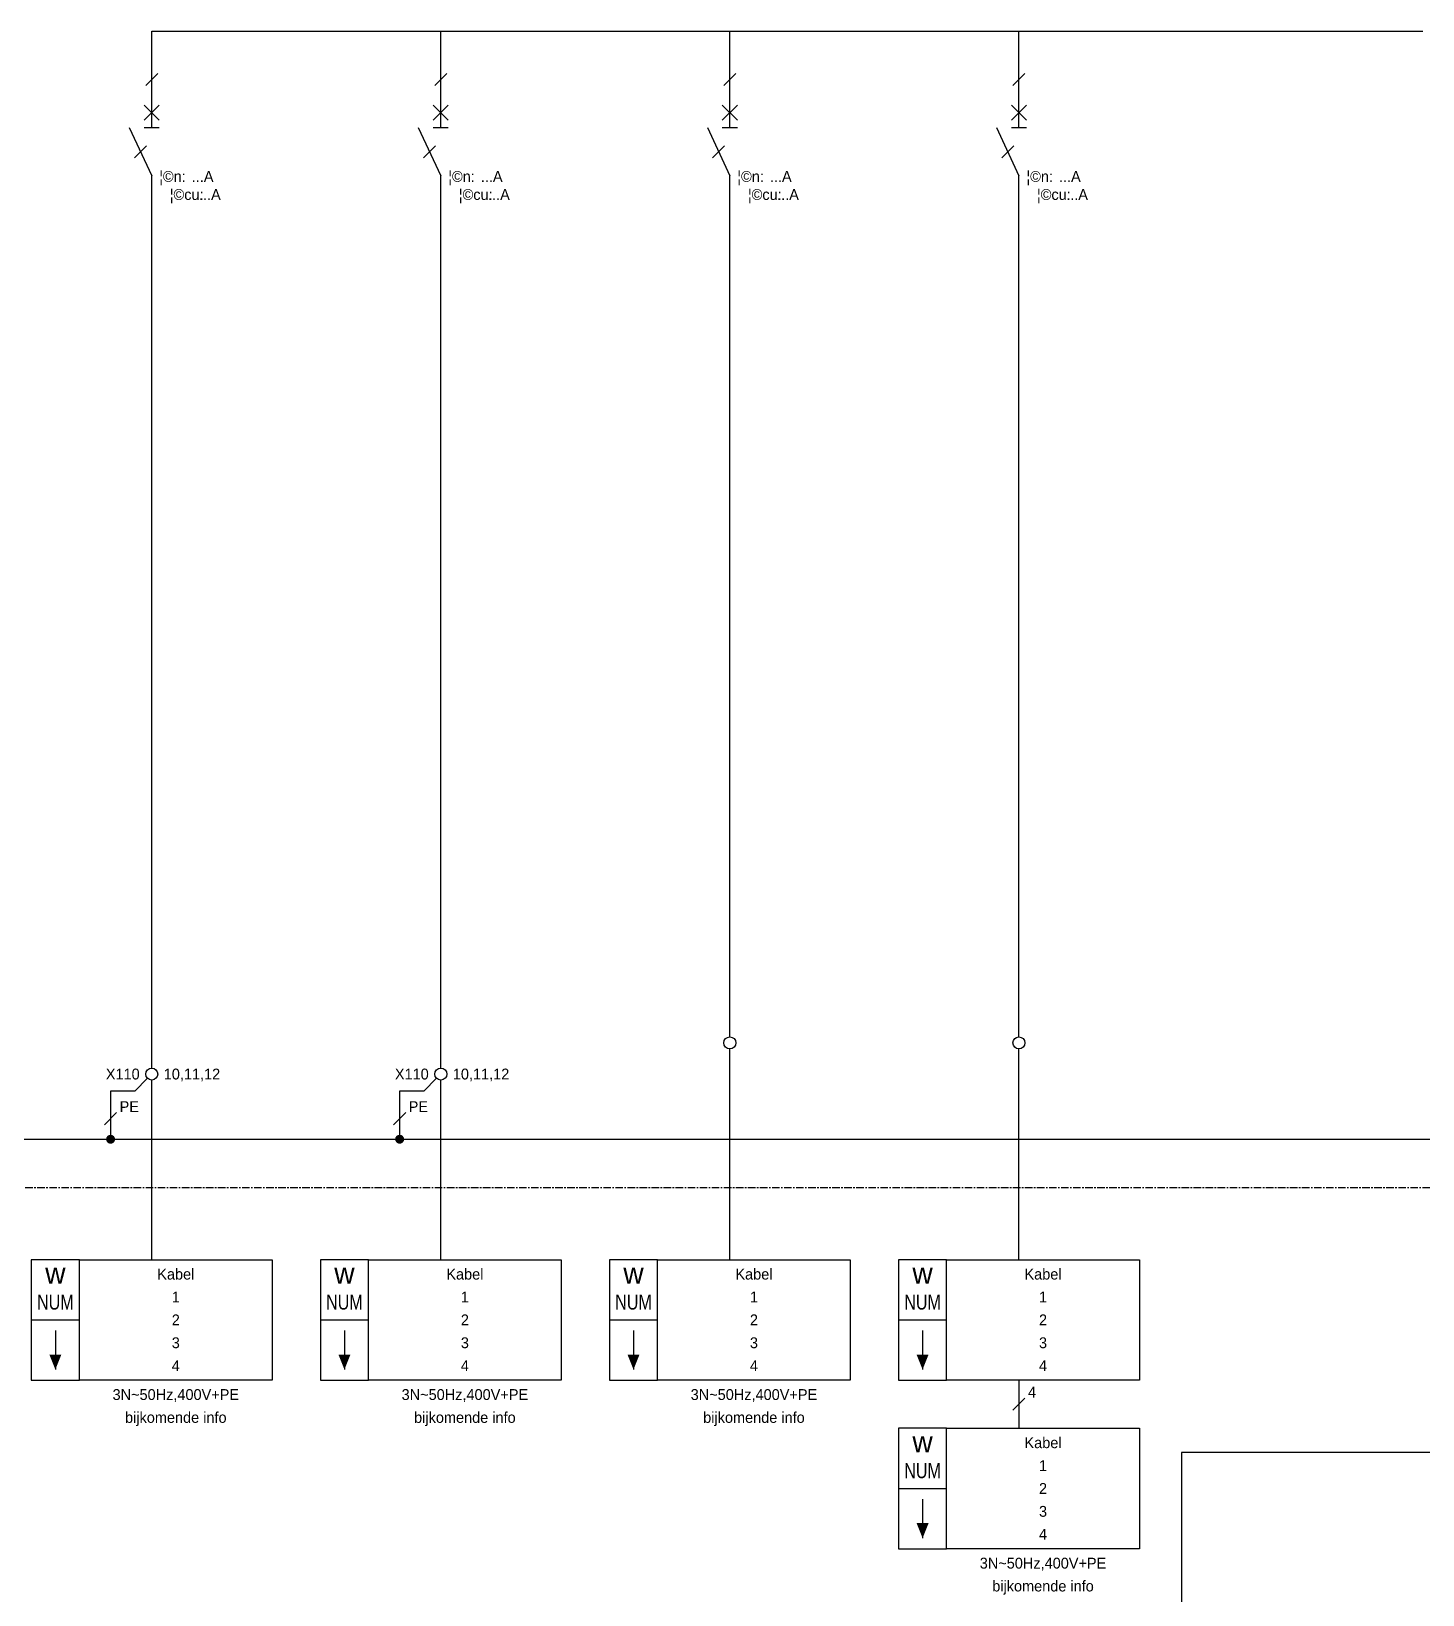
# Model space of a CAD drawing. Header units: millimetres. Extents: x -7152 to 5843, y -5056 to 10205.
# Drawn here: x -5946.1 to -5715, y 4448 to 4707.6 of the extents above; entities that cross this region are included whole.
import ezdxf
from ezdxf.enums import TextEntityAlignment as Align

# ---------------------------------------------------------------- set-up
doc = ezdxf.new("R2010")
doc.units = ezdxf.units.MM
doc.linetypes.add('CENTER', pattern=[2, 1.25, -0.25, 0.25, -0.25])
for name, color, linetype in [('35', 2, 'Continuous'), ('50', 3, 'Continuous'), ('FreezeNewViewport', 7, 'Continuous')]:
    doc.layers.add(name, color=color, linetype=linetype)
doc.layers.add('TBM_VP', color=1, linetype='Continuous', plot=False)
doc.styles.add('iso', font='iso_tuc.shx')
doc.styles.add('ISOPLUS', font='isoplus')
doc.styles.get("Standard").update_dxf_attribs({"font": 'isoplus.shx'})
doc.styles.add('TBM', font='arial.ttf')

# ---------------------------------------------------------------- blocks, each defined once
blk = doc.blocks.new('*U273')
at = {"color": 2}
for p, q in [((-20, -10), (-12, -10)), ((-16, -11.75), (-16, -18.25))]:
    blk.add_line(p, q, dxfattribs=at)
for points in [[(-20, -20), (-12, -20), (-12, 0), (-20, 0)], [(-12, 0), (20, 0), (20, -20), (-12, -20)]]:
    blk.add_lwpolyline(points, close=True, dxfattribs=at)
at = {"color": 2, "linetype": 'Continuous', "ltscale": 15}
blk.add_lwpolyline([(-16, -15.75, 2, 0, 0), (-16, -18.25, 0, 0, 0)], format="xyseb", dxfattribs=at)
at = {"color": 2, "style": 'iso'}
blk.add_text('w', height=3.5, dxfattribs=at).set_placement((-16, -2.25), align=Align.MIDDLE_CENTER)
at = {"color": 7}
for tag, p in [('KABEL', (4, -2.4)), ('LIJN1', (4, -6.2)), ('LIJN2', (4, -10)), ('LIJN3', (4, -13.8)), ('LIJN4', (4, -17.6)), ('SPANNING', (4, -22.4)), ('BIJKOMENDEINFORMATIE', (4, -26.2))]:
    blk.add_attdef(tag, text='', height=1.8, dxfattribs=at).set_placement(p, align=Align.MIDDLE_CENTER)
at = {"color": 2, "width": 0.8}
blk.add_attdef('NUM', text='', height=2.5, dxfattribs=at).set_placement((-16, -7.04), align=Align.MIDDLE_CENTER)
blk = doc.blocks.new('*U280')
at = {"color": 1, "linetype": 'Continuous'}
blk.add_line((-1, -1), (1, 1), dxfattribs=at)
at = {"color": 1, "style": 'ISOPLUS'}
blk.add_attdef('AANTALGELEIDERS', text='', height=1.8, dxfattribs=at).set_placement((1.5, 2), align=Align.MIDDLE_LEFT)
blk = doc.blocks.new('*U404')
at = {"color": 0, "linetype": 'Continuous', "lineweight": -2}
blk.add_circle((0, 0), 1, dxfattribs=at)
at = {"color": 1}
blk.add_attdef('STROOK', text='', height=1.8, dxfattribs=at).set_placement((-2, 0), align=Align.MIDDLE_RIGHT)
blk.add_attdef('KLEMNUMMER', text='', height=1.8, dxfattribs=at).set_placement((2, 0), align=Align.MIDDLE_LEFT)
blk = doc.blocks.new('Klemmen')
at = {"color": 0, "linetype": 'Continuous', "lineweight": -2}
blk.add_circle((0, 0), 1, dxfattribs=at)
at = {"color": 1}
blk.add_attdef('STROOK', text='', height=1.8, dxfattribs=at).set_placement((-2, 0), align=Align.MIDDLE_RIGHT)
blk.add_attdef('KLEMNUMMER', text='', height=1.8, dxfattribs=at).set_placement((2, 0), align=Align.MIDDLE_LEFT)
blk = doc.blocks.new('*U279')
at = {"color": 1, "linetype": 'Continuous'}
blk.add_line((-1, -1), (1, 1), dxfattribs=at)
at = {"color": 1, "style": 'ISOPLUS'}
blk.add_attdef('AANTALGELEIDERS', text='', height=1.8, dxfattribs=at).set_placement((1.5, 2), align=Align.MIDDLE_LEFT)
blk = doc.blocks.new('Aftakking')
at = {"linetype": 'Continuous'}
h = blk.add_hatch(color=0, dxfattribs=at)
h.dxf.hatch_style = 1
edge = h.paths.add_edge_path()
edge.add_arc((0, 0), 0.75, 0, 360)
blk = doc.blocks.new('*U463')
at = {"color": 2, "linetype": 'Continuous'}
for p, q in [((-1.25, 9.25), (1.25, 11.75)), ((-1.25, 11.75), (1.25, 9.25))]:
    blk.add_line(p, q, dxfattribs=at)
at = {"color": 0, "linetype": 'Continuous'}
blk.add_line((-3.73, 8), (0, 0), dxfattribs=at)
at = {"color": 2, "linetype": 'Continuous', "lineweight": -2}
blk.add_line((-1.25, 8), (1.25, 8), dxfattribs=at)
at = {"color": 1}
blk.add_line((-2.86, 3), (-0.87, 5), dxfattribs=at)
blk.add_line((-2.86, 3), (-0.87, 5), dxfattribs=at)
at = {"color": 1, "style": 'ISOPLUS'}
blk.add_text('¦©n:', height=1.8, dxfattribs=at).set_placement((5.65, -1.01), align=Align.RIGHT)
blk.add_text('¦©cu:', height=1.8, dxfattribs=at).set_placement((3, -4.01))
blk.add_attdef('ZCONTACTEN', text='', height=1.8, dxfattribs=at).set_placement((-0.18, 3.63), align=Align.BOTTOM_LEFT)
at = {"color": 2, "style": 'ISOPLUS'}
blk.add_attdef('ZNAAM', text='', height=3.5, dxfattribs=at).set_placement((2.5, 3.99), align=Align.MIDDLE_LEFT)
at = {"color": 1, "style": 'ISOPLUS'}
for tag, p in [('ZIN', (6.65, -0.11)), ('ZICU', (7.85, -3.11))]:
    blk.add_attdef(tag, text='', height=1.8, dxfattribs=at).set_placement(p, align=Align.MIDDLE_LEFT)
blk = doc.blocks.new('*U378')
at = {"layer": 'TBM_VP', "color": 1, "linetype": 'Continuous'}
for points in [[(0, 277), (0, 0), (400, 0), (400, 277)], [(210, 0), (400, 0), (400, 25), (210, 25)]]:
    blk.add_lwpolyline(points, close=True, dxfattribs=at)
at = {"color": 7, "linetype": 'Continuous', "ltscale": 7}
blk.add_attdef('BLADNR', text='', height=50, dxfattribs=at).set_placement((-100, 138.5), align=Align.MIDDLE_RIGHT)
at = {"layer": 'FreezeNewViewport', "color": 7, "linetype": 'Continuous', "style": 'TBM', "width": 0.8}
blk.add_attdef('Beschrijving', text='', height=2, dxfattribs=at).set_placement((272.5, 2.67), align=Align.MIDDLE_CENTER)
at = {"layer": 'TBM_VP', "color": 150, "linetype": 'Continuous', "ltscale": 15, "flags": 8}
blk.add_attdef('CONTROLE', text='', height=2.5, dxfattribs=at).set_placement((398.5, 23.5), align=Align.TOP_RIGHT)

msp = doc.modelspace()

# ---------------------------------------------------------------- linework, layer by layer
at = {"linetype": 'Continuous', "ltscale": 15}
msp.add_line((-5782.067, 4483.636), (-5782.067, 4475.636), dxfattribs=at)
at = {"color": 3, "linetype": 'CENTER'}
msp.add_lwpolyline([(-5658.067, 4715.636), (-5957.067, 4715.636), (-5957.067, 4515.636), (-5658.067, 4515.636), (-5658.067, 4715.636)], dxfattribs=at)
at = {"layer": '35'}
for p, q in [((-5926.774, 4533.757), (-5928.896, 4531.636)), ((-5878.774, 4533.757), (-5880.896, 4531.636)), ((-5928.896, 4531.636), (-5932.896, 4531.636)), ((-5932.896, 4531.636), (-5932.896, 4523.636)), ((-5880.896, 4531.636), (-5884.896, 4531.636)), ((-5884.896, 4531.636), (-5884.896, 4523.636))]:
    msp.add_line(p, q, dxfattribs=at)
at = {"layer": '35', "color": 2, "linetype": 'Continuous'}
msp.add_line((-5949.067, 4523.636), (-5660.067, 4523.636), dxfattribs=at)
at = {"layer": '50', "linetype": 'Continuous', "ltscale": 15}
for p, q in [((-5926.067, 4707.636), (-5715.017, 4707.636)), ((-5926.067, 4691.636), (-5926.067, 4707.636)), ((-5878.067, 4691.636), (-5878.067, 4707.636)), ((-5830.067, 4691.636), (-5830.067, 4707.636)), ((-5782.067, 4691.636), (-5782.067, 4707.636)), ((-5926.067, 4535.464), (-5926.067, 4683.636)), ((-5878.067, 4535.464), (-5878.067, 4683.636)), ((-5830.067, 4540.636), (-5830.067, 4683.636)), ((-5782.067, 4540.636), (-5782.067, 4683.636)), ((-5830.067, 4503.636), (-5830.067, 4538.636)), ((-5782.067, 4503.636), (-5782.067, 4538.636)), ((-5926.067, 4503.636), (-5926.067, 4533.464)), ((-5878.067, 4503.636), (-5878.067, 4533.464))]:
    msp.add_line(p, q, dxfattribs=at)

# ---------------------------------------------------------------- block references
at = {"color": 1, "linetype": 'Continuous'}
ref = msp.add_blockref('*U378', (-5965.067, 4446.636), dxfattribs=at)
ref.add_attrib('BLADNR', 'Kast Interne PE', dxfattribs={"color": 7, "linetype": 'Continuous', "ltscale": 7, "height": 50}).set_placement((-6065.067, 4585.136), align=Align.MIDDLE_RIGHT)
ref.add_attrib('CONTROLE', 'Kast Interne PE', dxfattribs={"layer": 'TBM_VP', "color": 150, "linetype": 'Continuous', "ltscale": 15, "height": 2.5}).set_placement((-5566.567, 4470.136), align=Align.TOP_RIGHT)
at = {"linetype": 'Continuous'}
for name, p in [('*U280', (-5926.067, 4699.636)), ('*U280', (-5878.067, 4699.636)), ('*U280', (-5830.067, 4699.636)), ('*U280', (-5782.067, 4699.636)), ('Aftakking', (-5932.896, 4523.636)), ('Aftakking', (-5884.896, 4523.636))]:
    msp.add_blockref(name, p, dxfattribs=at)
at = {"color": 3, "linetype": 'Continuous'}
for p in [(-5926.067, 4683.636), (-5878.067, 4683.636), (-5830.067, 4683.636), (-5782.067, 4683.636)]:
    msp.add_blockref('*U463', p, dxfattribs=at).add_auto_attribs({'ZIN': '...A', 'ZICU': '...A'})
at = {"linetype": 'Continuous', "ltscale": 15}
for p in [(-5830.067, 4539.636), (-5782.067, 4539.636)]:
    msp.add_blockref('*U404', p, dxfattribs=at)
at = {"linetype": 'Continuous'}
for p in [(-5926.067, 4534.464), (-5878.067, 4534.464)]:
    msp.add_blockref('Klemmen', p, dxfattribs=at).add_auto_attribs({'STROOK': 'X110', 'KLEMNUMMER': '10,11,12'})
at = {"color": 1, "linetype": 'Continuous'}
for p in [(-5932.896, 4527.05), (-5884.896, 4527.05)]:
    msp.add_blockref('*U279', p, dxfattribs=at).add_auto_attribs({'AANTALGELEIDERS': 'PE'})
for p in [(-5926.067, 4503.636), (-5878.067, 4503.636), (-5830.067, 4503.636), (-5782.067, 4475.636)]:
    msp.add_blockref('*U273', p).add_auto_attribs({'NUM': 'NUM', 'KABEL': 'Kabel', 'LIJN1': '1', 'LIJN2': '2', 'LIJN3': '3', 'LIJN4': '4', 'SPANNING': '3N~50Hz,400V+PE', 'BIJKOMENDEINFORMATIE': 'bijkomende info'})
ref = msp.add_blockref('*U273', (-5782.067, 4503.636))
ref.add_attrib('NUM', 'NUM', dxfattribs={"color": 2, "height": 2.5, "width": 0.8}).set_placement((-5798.067, 4496.601), align=Align.MIDDLE_CENTER)
ref.add_attrib('KABEL', 'Kabel', dxfattribs={"color": 7, "height": 1.8}).set_placement((-5778.067, 4501.236), align=Align.MIDDLE_CENTER)
ref.add_attrib('LIJN1', '1', dxfattribs={"color": 7, "height": 1.8}).set_placement((-5778.067, 4497.436), align=Align.MIDDLE_CENTER)
ref.add_attrib('LIJN2', '2', dxfattribs={"color": 7, "height": 1.8}).set_placement((-5778.067, 4493.636), align=Align.MIDDLE_CENTER)
ref.add_attrib('LIJN3', '3', dxfattribs={"color": 7, "height": 1.8}).set_placement((-5778.067, 4489.836), align=Align.MIDDLE_CENTER)
ref.add_attrib('LIJN4', '4', dxfattribs={"color": 7, "height": 1.8}).set_placement((-5778.067, 4486.036), align=Align.MIDDLE_CENTER)
at = {"linetype": 'Continuous', "ltscale": 15}
msp.add_blockref('*U280', (-5782.067, 4479.636), dxfattribs=at).add_auto_attribs({'AANTALGELEIDERS': '4'})

doc.saveas('drawing.dxf')
